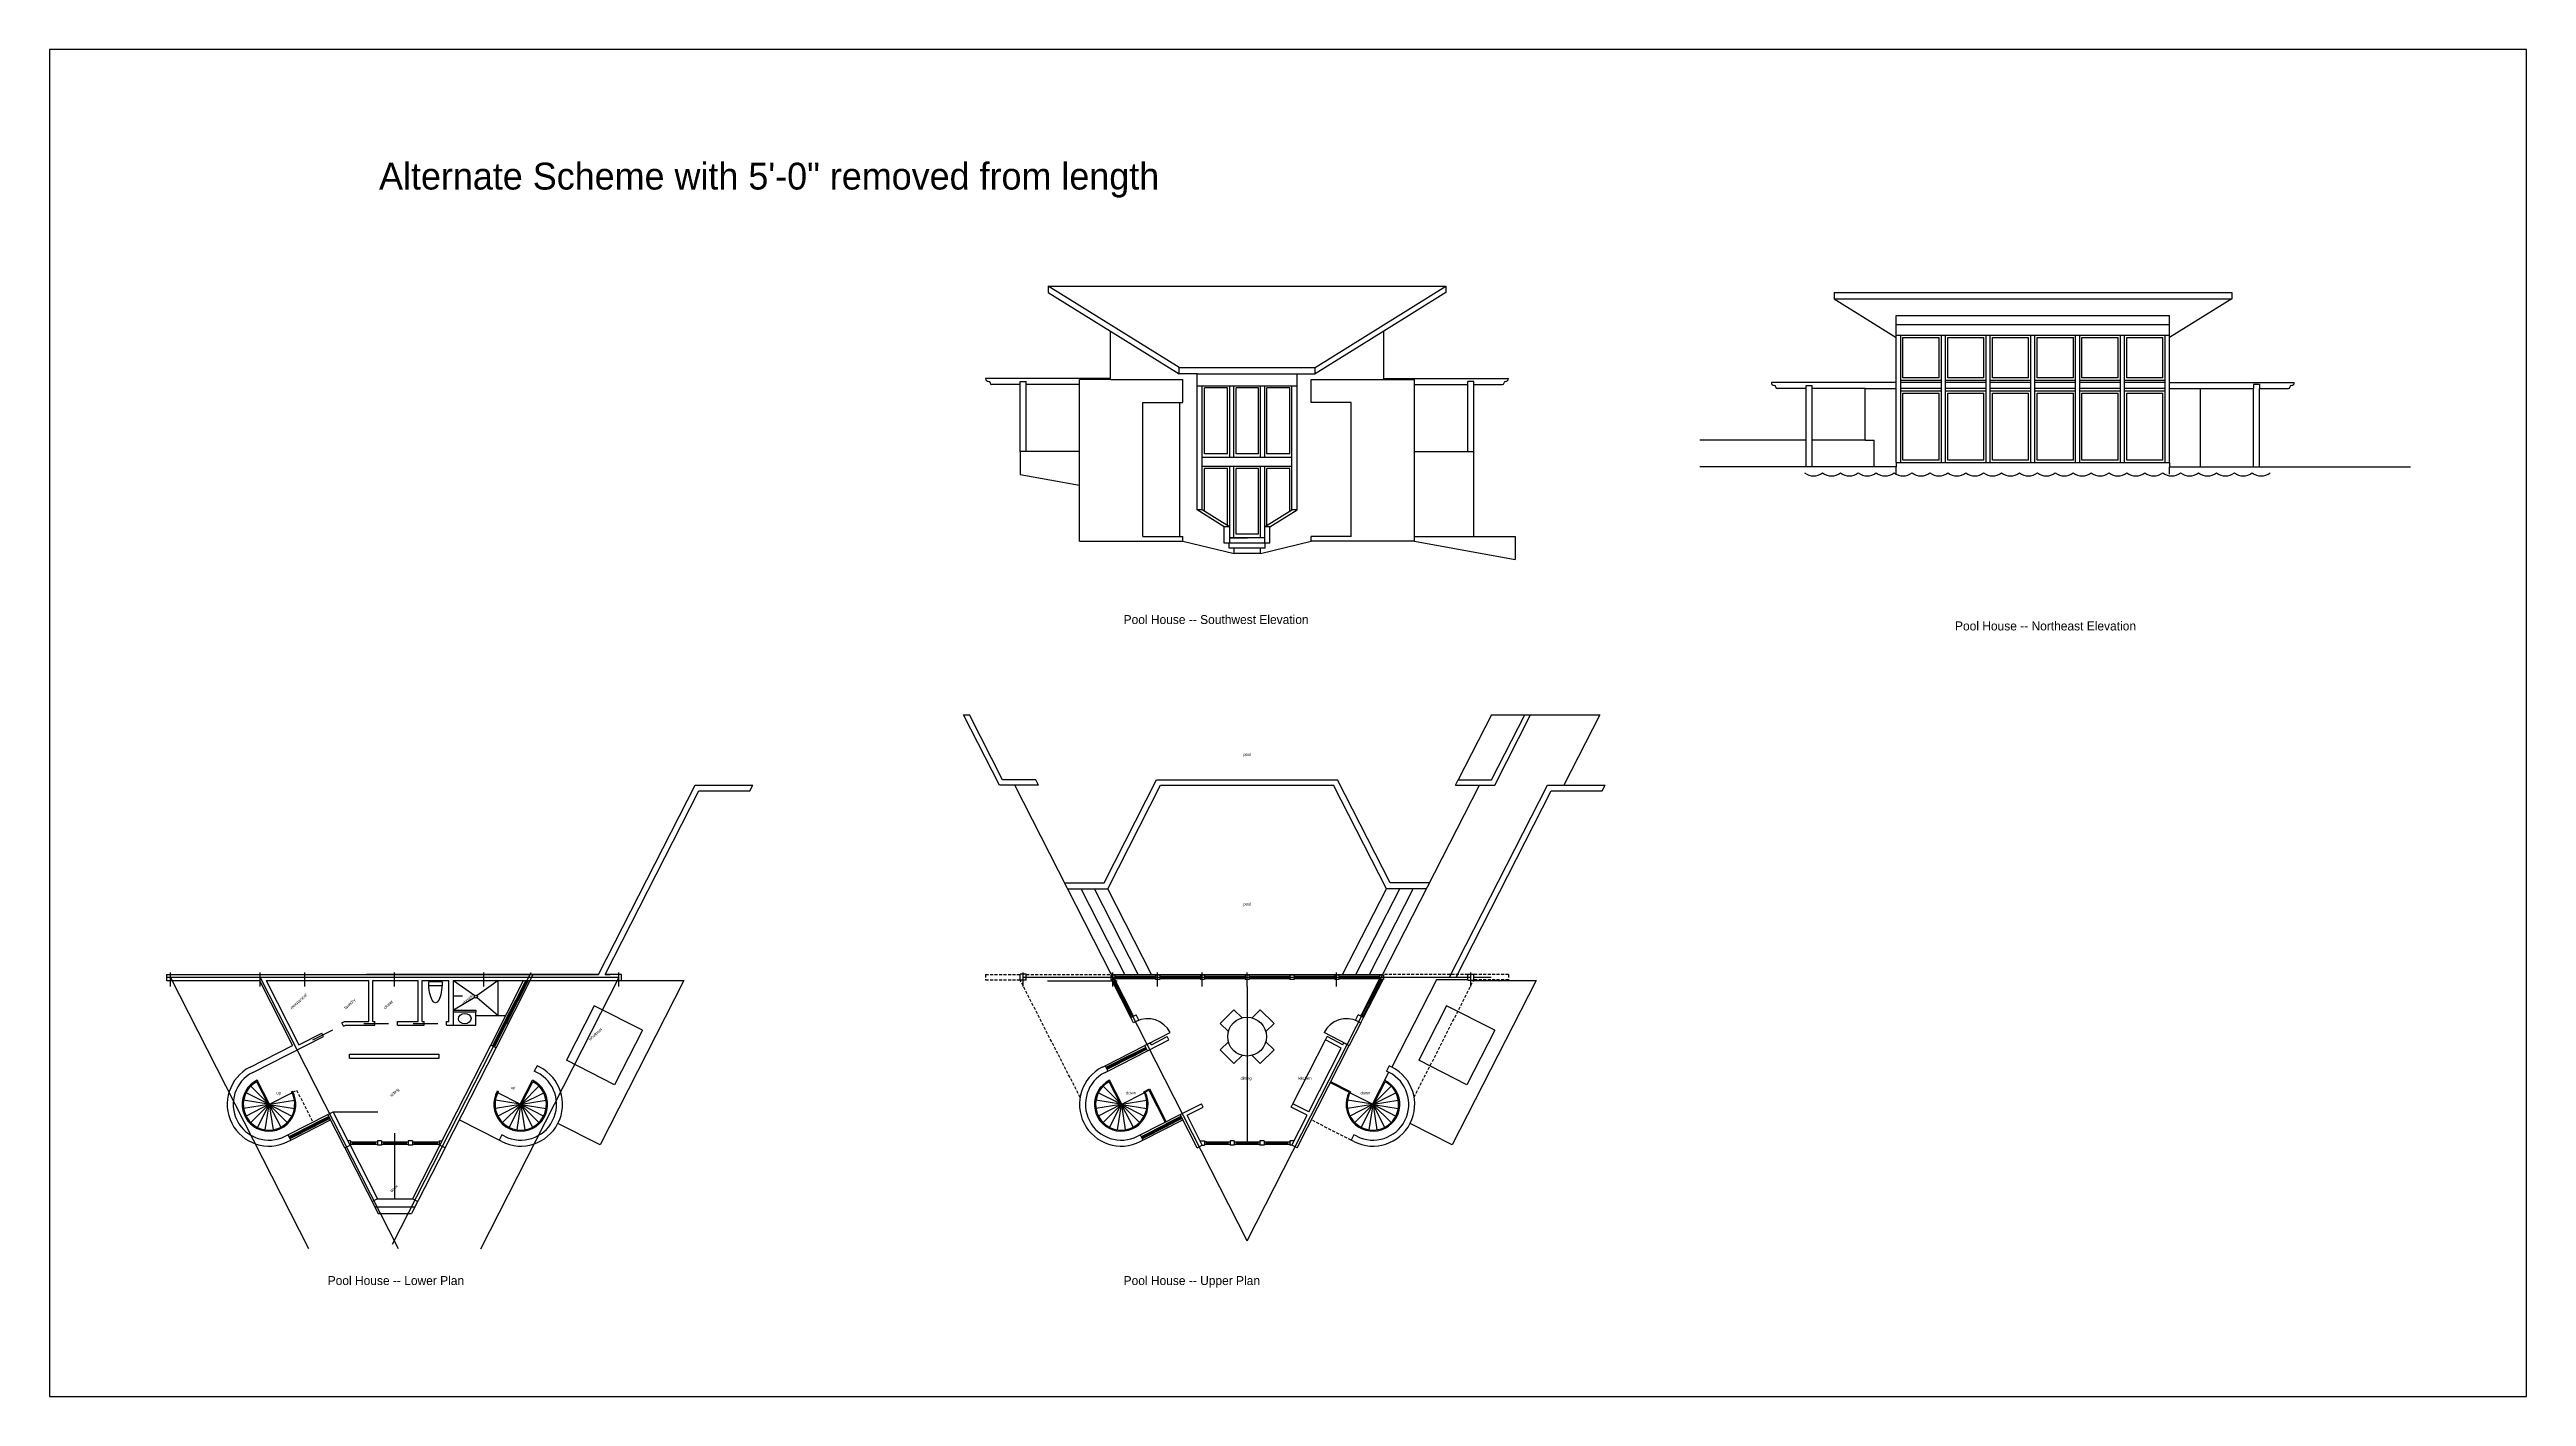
# Model space of a CAD drawing. Header units: inches. Extents: x 0 to 5835, y -2804 to 1896.
# Drawn here: x 327 to 3647, y -1907 to -101 of the extents above; entities that cross this region are included whole.
import ezdxf

# ---------------------------------------------------------------- set-up
doc = ezdxf.new("R2010")
doc.units = ezdxf.units.IN
doc.header["$LTSCALE"] = 8
doc.header["$MEASUREMENT"] = 0
doc.linetypes.add('DASHED', pattern=[0.75, 0.5, -0.25])
for name, color, linetype in [('A-Elev', 7, 'CONTINUOUS'), ('A-Elev-South', 7, 'CONTINUOUS'), ('A-fixtures', 140, 'CONTINUOUS'), ('A-millwork', 252, 'CONTINUOUS'), ('A-walls', 7, 'CONTINUOUS'), ('construction', 160, 'CONTINUOUS')]:
    doc.layers.add(name, color=color, linetype=linetype)
doc.styles.get("Standard").update_dxf_attribs({"font": 'txt', "height": 0.2})

msp = doc.modelspace()

# ---------------------------------------------------------------- linework, layer by layer
at = {"layer": 'A-Elev'}
for p, q in [((1665.7, -418.1, 37260.9), (1665.7, -426.7, 54490.5)), ((1665.7, -418.1, 27954.2), (2198.7, -418.1, 27954.2)), ((2198.7, -418.1, 37260.9), (2198.7, -426.7, 54490.5)), ((2718.9, -426.7, 123846), (2718.9, -435.2, 141075.6)), ((2718.9, -426.7, 114539.3), (3252, -426.7, 114539.3)), ((3252, -426.7, 123846), (3252, -435.2, 141075.6)), ((1787.1, -1402.5, 8376), (1779.8, -1406.2, 8376)), ((2077.4, -1402.5, 8376), (2084.6, -1406.2, 8376)), ((1802.5, -1432.8, 8376), (1795.2, -1436.5, 8376)), ((2061.9, -1432.8, 8376), (2069.2, -1436.5, 8376))]:
    msp.add_line(p, q, dxfattribs=at)
at = {"layer": 'A-Elev', "color": 254}
for p, q in [((1749.1, -478.5, 30119.7), (1841.1, -535.6, 24591.7)), ((2115.3, -478.5, 30119.7), (2023.3, -535.6, 24591.7)), ((1841.1, -527.1, 40250), (2023.3, -527.1, 40250)), ((1749.1, -543.6, 46414.9), (1846.1, -543.6, 24591.7)), ((1865.1, -535.6, 55908.3), (1841.1, -535.6, 24591.7)), ((1999.3, -535.6, 55908.3), (2023.3, -535.6, 24591.7)), ((2018.3, -543.6, 24591.7), (2115.3, -543.6, 35281.7))]:
    msp.add_line(p, q, dxfattribs=at)
at = {"layer": 'A-Elev', "color": 253}
for p, q in [((2808.3, -654.7, 126835.1), (2808.3, -484, 126835.1)), ((2811.3, -487, 86547.4), (2859.8, -487, 78171.4)), ((2862.8, -555.5, 130171.1), (2862.8, -484, 130171.1)), ((2868.3, -555.5, 130171.1), (2868.3, -484, 130171.1)), ((2871.3, -487, 86547.4), (2919.8, -487, 78171.4)), ((2922.8, -558.7, 130171.1), (2922.8, -484, 130171.1)), ((2928.3, -558.7, 130171.1), (2928.3, -484, 130171.1)), ((2931.3, -487, 86547.4), (2979.8, -487, 78171.4)), ((2982.8, -558.7, 130171.1), (2982.8, -484, 130171.1)), ((2988.3, -558.7, 130171.1), (2988.3, -484, 130171.1)), ((2991.3, -487, 86547.4), (3039.8, -487, 78171.4)), ((3042.8, -558.7, 130171.1), (3042.8, -484, 130171.1)), ((3048.3, -558.7, 130171.1), (3048.3, -484, 130171.1)), ((3051.3, -487, 86547.4), (3099.8, -487, 78171.5)), ((3102.8, -558.7, 130171.1), (3102.8, -484, 130171.1)), ((3108.3, -558.7, 130171.2), (3108.3, -484, 130171.2)), ((3111.3, -487, 86547.5), (3159.8, -487, 78171.5)), ((3162.8, -654.6, 126835.1), (3162.8, -484, 126835.1)), ((1841.1, -535.6, 24591.7), (1841.1, -527.1, 24591.7)), ((2023.3, -535.6, 24591.7), (2023.3, -527.1, 24591.7)), ((1865.1, -535.6, 55908.3), (1999.3, -535.6, 55908.3)), ((1865.1, -551.7, 55908.3), (1999.3, -551.7, 55908.3)), ((1905.9, -643, 1962), (1905.9, -554.7, 17620.3)), ((1908.9, -647.7, 1962), (1908.9, -551.7, 17620.3)), ((1914.4, -647.7, 1962), (1914.4, -551.7, 17620.3)), ((1947.3, -643, -1087.8), (1947.3, -554.7, 14570.5)), ((1950.3, -647.7, -1087.8), (1950.3, -551.7, 14570.5)), ((1955.8, -647.7, -1087.8), (1955.8, -551.7, 14570.5)), ((2760.8, -555.5, 191015.6), (2802.4, -555.5, 183835.8)), ((2802.4, -654.7, 156227.4), (2802.4, -547.5, 236066.2)), ((2808.3, -544.2, 130171.1), (2862.8, -544.2, 130171.1)), ((2808.3, -558.8, 126835.1), (2862.8, -558.8, 126835.1)), ((2859.8, -541.2, 130171.1), (2811.3, -541.2, 138547.1)), ((2811.3, -561.7, 135211.1), (2859.8, -561.7, 126835.1)), ((2862.8, -558.8, 130171.1), (2862.8, -555.5, 130171.1)), ((2862.8, -654.7, 126835.1), (2862.8, -558.7, 126835.1)), ((2868.3, -544.2, 130171.1), (2922.8, -544.1, 130171.1)), ((2868.3, -558.8, 130171.1), (2868.3, -555.5, 130171.1)), ((2868.3, -654.7, 126835.1), (2868.3, -558.7, 126835.1)), ((2868.3, -558.8, 126835.1), (2922.8, -558.7, 126835.1)), ((2919.8, -541.2, 130171.1), (2871.3, -541.2, 138547.1)), ((2871.3, -561.7, 159239.6), (2919.8, -561.7, 126835.1)), ((2919.8, -651.7, 126835.1), (2919.8, -561.7, 126835.1)), ((2922.8, -654.7, 126835.1), (2922.8, -558.7, 126835.1)), ((2928.3, -544.1, 130171.1), (2982.8, -544.1, 130171.1)), ((2928.3, -654.7, 126835.1), (2928.3, -558.7, 126835.1)), ((2928.3, -558.7, 126835.1), (2982.8, -558.7, 126835.1)), ((2979.8, -541.2, 130171.1), (2931.3, -541.2, 138547.1)), ((2931.3, -561.7, 135211.1), (2979.8, -561.7, 126835.1)), ((2979.8, -651.7, 126835.1), (2979.8, -561.7, 126835.1)), ((2982.8, -654.7, 126835.1), (2982.8, -558.7, 126835.1)), ((2988.3, -544.1, 130171.1), (3042.8, -544.1, 130171.1)), ((2988.3, -558.7, 126835.1), (3042.8, -558.7, 126835.1)), ((2988.3, -654.6, 126835.1), (2988.3, -558.7, 126835.1)), ((3039.8, -541.2, 130171.1), (2991.3, -541.2, 138547.1)), ((2991.3, -561.6, 135211.1), (3039.8, -561.6, 126600.1)), ((3042.8, -654.6, 126835.1), (3042.8, -558.7, 126835.1)), ((3048.3, -544.1, 130171.1), (3102.8, -544.1, 130171.1)), ((3048.3, -654.6, 126835.1), (3048.3, -558.7, 126835.1)), ((3048.3, -558.7, 126835.1), (3102.8, -558.7, 126835.1)), ((3099.8, -541.2, 130171.1), (3051.3, -541.2, 138547.1)), ((3051.3, -561.6, 135211.1), (3099.8, -561.6, 126600.1)), ((3102.8, -654.6, 126835.1), (3102.8, -558.7, 126835.1)), ((3108.3, -544.1, 130171.1), (3162.8, -544.1, 130171.1)), ((3108.3, -558.7, 126835.1), (3162.8, -558.7, 126835.1)), ((3108.3, -654.6, 126835.1), (3108.3, -558.7, 126835.1)), ((3108.3, -654.6, 126835.1), (3108.3, -558.7, 126835.1)), ((3159.8, -541.2, 130171.2), (3111.3, -541.2, 138547.1)), ((3111.3, -561.6, 135211.1), (3159.8, -561.6, 126600.1)), ((3168.5, -654.7, 121229.5), (3168.5, -547.5, 121229.5)), ((3168.5, -555.5, 222229.8), (3210.1, -555.5, 215050)), ((2760.8, -624.7, 131698.6), (2772.8, -624.7, 129626.2)), ((1872.2, -647.7, 40250), (1992.2, -647.7, 40250)), ((1905.9, -739, -13696.4), (1905.9, -662.7, -13696.4)), ((1908.9, -762.7, -13696.4), (1908.9, -659.7, -13696.4)), ((1914.4, -755.7, -13696.4), (1914.4, -659.7, -13696.4)), ((1947.3, -751, -16746.1), (1947.3, -662.7, -16746.1)), ((1950.3, -755.7, -16746.1), (1950.3, -659.7, -16746.1)), ((1955.8, -762.7, -16746.1), (1955.8, -659.7, -16746.1)), ((2859.8, -651.7, 126835.1), (2811.3, -651.7, 135211.1)), ((2919.8, -651.7, 126835.1), (2871.3, -651.7, 159239.6)), ((2979.8, -651.7, 126835.1), (2931.3, -651.7, 135211.1)), ((3039.8, -651.6, 126600.1), (2991.3, -651.6, 135211.1)), ((3099.8, -651.6, 126600.1), (3051.3, -651.6, 135211.1)), ((3159.8, -651.6, 126600.1), (3111.3, -651.6, 135211.1)), ((1962.8, -762.7, -85072.8), (1901.6, -762.7, 6918.7)), ((1955.8, -755.7, -74579.8), (1908.9, -755.7, -3993.1)), ((1908.9, -755.7, 4248.7), (1932.8, -755.7, 40250)), ((1956.4, -769.7, -75534.2), (1908.3, -769.7, -3038.7)), ((1950, -776.7, -56127.8), (1914.7, -776.7, -3038.7))]:
    msp.add_line(p, q, dxfattribs=at)
at = {"layer": 'A-Elev', "color": 252}
for p, q in [((2811.3, -541.2, 138547.1), (2811.3, -487, 86547.4)), ((2859.8, -541.2, 130171.1), (2859.8, -487, 78171.4)), ((2871.3, -541.2, 138547.1), (2871.3, -487, 86547.4)), ((2919.8, -541.2, 130171.1), (2919.8, -487, 78171.4)), ((2931.3, -541.2, 138547.1), (2931.3, -487, 86547.4)), ((2979.8, -541.2, 130171.1), (2979.8, -487, 78171.4)), ((2991.3, -541.2, 138547.1), (2991.3, -487, 86547.4)), ((3039.8, -541.2, 130171.1), (3039.8, -487, 78171.4)), ((3051.3, -541.2, 138547.1), (3051.3, -487, 86547.4)), ((3099.8, -541.2, 130171.1), (3099.8, -487, 78171.5)), ((3111.3, -541.2, 138547.1), (3111.3, -487, 86547.5)), ((3159.8, -541.2, 130171.2), (3159.8, -487, 78171.5)), ((1872.2, -718.1, 27478.1), (1872.2, -551.7, 40250)), ((1875, -643, 16221.5), (1875, -554.7, 31879.9)), ((1905.9, -554.7, 77450.2), (1875, -554.7, 77450.2)), ((1917.4, -643, 10338), (1917.4, -554.7, 25996.3)), ((1947.3, -554.7, 31879.9), (1917.4, -554.7, 31879.9)), ((1958.8, -643, 7288.2), (1958.8, -554.7, 22946.5)), ((1989.4, -554.7, 31879.9), (1958.8, -554.7, 31879.9)), ((1989.4, -643, 16221.5), (1989.4, -554.7, 31879.9)), ((1992.2, -718, 27486.2), (1992.2, -551.7, 40250)), ((2811.3, -651.7, 135211.1), (2811.3, -561.7, 135211.1)), ((2859.8, -651.7, 126835.1), (2859.8, -561.7, 126835.1)), ((2871.3, -651.7, 135211.1), (2871.3, -561.7, 135211.1)), ((2931.3, -651.7, 135211.1), (2931.3, -561.7, 135211.1)), ((2991.3, -651.6, 135211.1), (2991.3, -561.6, 135211.1)), ((3039.8, -651.6, 126835.1), (3039.8, -561.6, 126835.1)), ((3051.3, -651.6, 135211.1), (3051.3, -561.6, 135211.1)), ((3099.8, -651.6, 126835.1), (3099.8, -561.6, 126835.1)), ((3111.3, -651.6, 135211.1), (3111.3, -561.6, 135211.1)), ((3159.8, -651.6, 126835.1), (3159.8, -561.6, 126835.1)), ((1872.2, -659.7, -5320.4), (1992.2, -659.7, -5320.4)), ((1905.9, -643, 55908.3), (1875, -643, 55908.3)), ((1875, -719.9, 16221.5), (1875, -662.7, 16221.5)), ((1905.9, -662.7, 40250), (1875, -662.7, 40250)), ((1947.3, -643, 10338), (1917.4, -643, 10338)), ((1917.4, -751, -5320.4), (1917.4, -662.7, -5320.4)), ((1925.2, -662.7, 40250), (1917.4, -662.7, 40250)), ((1947.3, -662.7, -5320.4), (1917.4, -662.7, -5320.4)), ((1989.4, -643, 10338), (1958.8, -643, 10338)), ((1989.4, -662.7, -5320.4), (1958.8, -662.7, -5320.4)), ((1958.8, -738.7, -8370.1), (1958.8, -662.7, -8370.1)), ((1989.4, -719.8, 16221.5), (1989.4, -662.7, 16221.5)), ((1872.2, -718.1, 42268.5), (1865.1, -718.1, 42268.5)), ((1999.4, -718.1, 103283.5), (1992.2, -718.1, 103283.5)), ((1908.9, -740.8, 33281.3), (1901.6, -740.8, 33281.3)), ((1925.2, -751, 40250), (1917.4, -751, 40250)), ((1947.3, -751, -5320.4), (1917.4, -751, -5320.4)), ((1962.9, -740.8, 94296.3), (1955.7, -740.8, 94296.3)), ((868.5, -1349.3, -17682.7), (896.9, -1369.6, -17682.7)), ((928.5, -1349.3, -17682.7), (900, -1369.6, -17682.7)), ((928.5, -1396.4, -17682.7), (928.5, -1349.3, -17682.7)), ((896.9, -1372.1, -17682.7), (868.5, -1389.3, -17682.7)), ((898.5, -1409.3, -17682.7), (898.5, -1391.3, -17682.7)), ((900, -1372.1, -17682.7), (928.5, -1396.4, -17682.7)), ((2084.6, -1406.2, 8376), (2069.2, -1436.5, 8376))]:
    msp.add_line(p, q, dxfattribs=at)
at = {"layer": 'A-Elev', "color": 3}
for p, q in [((1914.5, -1388.6), (1896.2, -1407)), ((1914.5, -1388.6), (1925.5, -1399.5)), ((1949.9, -1388.6), (1938.9, -1399.5)), ((1949.9, -1388.6), (1968.3, -1407)), ((1896.2, -1407), (1907.1, -1417.9)), ((1968.3, -1407), (1957.3, -1417.9)), ((1896.2, -1442.3), (1907.1, -1431.4)), ((1914.5, -1460.7), (1896.2, -1442.3)), ((1914.5, -1460.7), (1925.5, -1449.7)), ((1949.9, -1460.7), (1938.9, -1449.7)), ((1949.9, -1460.7), (1968.3, -1442.3)), ((1968.3, -1442.3), (1957.3, -1431.4))]:
    msp.add_line(p, q, dxfattribs=at)
at = {"layer": 'A-Elev', "color": 252}
msp.add_circle((898.5, -1370.9, -17682.7), 2, dxfattribs=at)
at = {"layer": 'A-Elev', "color": 5}
for centre in [(2691.5, -652.7, 150857.7), (2715.5, -652.7, 150857.7), (2739.5, -652.7, 150857.7), (2763.5, -652.7, 150857.7), (2787.5, -652.7, 150857.7), (2811.5, -652.7, 150857.7), (2835.5, -652.7, 150857.7), (2859.5, -652.7, 150857.7), (2883.5, -652.7, 150857.7), (2907.5, -652.7, 150857.7), (2931.5, -652.7, 150857.7), (2955.5, -652.7, 150857.7), (2979.5, -652.7, 150857.7), (3003.5, -652.7, 150857.7), (3027.5, -652.7, 150857.7), (3051.5, -652.7, 150857.7), (3075.5, -652.7, 150857.7), (3099.5, -652.7, 150857.7), (3123.5, -652.7, 150857.7), (3147.5, -652.7, 150857.7), (3171.5, -652.7, 150857.7), (3195.5, -652.7, 150857.7), (3219.5, -652.7, 150857.7), (3243.5, -652.7, 150857.7), (3267.5, -652.7, 150857.7), (3291.5, -652.7, 150857.7)]:
    msp.add_arc(centre, 20, 233.1301, 306.8699, dxfattribs=at)
at = {"layer": 'A-Elev', "color": 253}
for centre, start, end in [((1798.9, -1434.6, 8376), 27, 117), ((2065.6, -1434.6, 8376), 63, 153)]:
    msp.add_arc(centre, 34, start, end, dxfattribs=at)
at = {"layer": 'A-Elev-South', "color": 253}
for p, q in [((2259.6, -992.9, 8376), (2215.3, -1080.1, 8376)), ((2404.8, -992.9), (2356.9, -1087.2))]:
    msp.add_line(p, q, dxfattribs=at)
at = {"layer": 'A-fixtures'}
for p, q in [((853.3, -1351.3, -17682.7), (835.3, -1351.3, -17682.7)), ((853.1, -1356.3, -17682.7), (835.4, -1356.3, -17682.7))]:
    msp.add_line(p, q, dxfattribs=at)
at = {"layer": 'A-fixtures', "extrusion": (0, 0, -1)}
msp.add_ellipse((844.3, -1351.3, -17682.7), major_axis=(0, -28), ratio=0.321429, start_param=4.712389, end_param=7.853982, dxfattribs=at)
at = {"layer": 'A-millwork'}
msp.add_line((1993.5, -1514.6), (2037.1, -1429.1), dxfattribs=at)
at = {"layer": 'A-walls', "color": 254}
for p, q in [((1841.1, -527.1, 24591.7), (1665.7, -418.1, 37260.9)), ((2023.3, -527.1, 24591.7), (2198.7, -418.1, 37260.9)), ((1865.1, -718.1, 24591.7), (1865.1, -535.6, 24591.7)), ((1999.3, -718.1, 24591.7), (1999.3, -535.6, 24591.7)), ((1901.6, -762.7, 79505.9), (1901.6, -740.8, 79505.9)), ((1908.3, -769.7, 47318.6), (1908.3, -762.7, 47318.6)), ((1956.4, -769.7, 47318.6), (1956.4, -762.7, 47318.6)), ((1962.8, -762.7, 79505.9), (1962.8, -740.8, 79505.9)), ((1914.7, -776.7, -3038.7), (1914.7, -769.7, -3038.7)), ((1950, -776.7, -3038.7), (1950, -769.7, -3038.7))]:
    msp.add_line(p, q, dxfattribs=at)
at = {"layer": 'A-walls'}
for p, q in [((1665.7, -426.7, 123846), (1749.1, -478.5, 76633.4)), ((2198.7, -426.7, 123846), (2115.3, -478.5, 76633.4)), ((2718.9, -435.2, 210431.2), (2802.4, -487, 163218.5)), ((3252, -435.2, 210431.2), (3168.5, -487, 163218.5)), ((1749.1, -543.6, 45471.9), (1749.1, -478.5, 30119.7)), ((2115.3, -543.6, 34819.8), (2115.3, -478.5, 27300.6)), ((2802.4, -547.5, 211537.7), (2802.4, -487, 116704.9)), ((3168.5, -547.5, 120861.3), (3168.5, -487.1, 113885.8)), ((1841.1, -535.6, 24591.7), (1841.1, -527.1, 24591.7)), ((1707.6, -760.1, 24591.7), (1707.6, -543.6, 24591.7)), ((1749.1, -543.6, 55908.3), (1707.6, -543.6, 55908.3)), ((2115.3, -543.6, 55908.3), (2156.8, -543.6, 55908.3)), ((2156.8, -760.1, 24591.7), (2156.8, -543.6, 24591.7)), ((2802.4, -654.7, 156227.4), (2802.4, -660.7, 156227.4)), ((2802.4, -654.7, 156227.4), (3168.5, -654.7, 133244.4)), ((3168.5, -654.7, 121229.5), (3168.5, -660.7, 121229.5)), ((3210.1, -660.7, 156227.4), (3281.4, -660.7, 97845.5)), ((3289.4, -660.7, 121649.7), (3491.7, -660.7, 156227.4)), ((1707.6, -760.1, 40250), (1846.1, -760.1, 40250)), ((1846.1, -760.1, 24591.7), (1914.7, -776.7, -3038.7)), ((1950, -776.7, -56127.8), (2018.3, -760.1, 24591.7)), ((2156.8, -760.1, 40250), (2018.3, -760.1, 40250)), ((1062.8, -1341.5, -9306.7), (1192.4, -1087.2, -9306.7)), ((1071.8, -1341.5, -9306.7), (1197.3, -1095.2, -9306.7)), ((1265.9, -1095.2, -9312.6), (1269.9, -1087.2, -936.6)), ((483.8, -1341.5, -17682.7), (1062.8, -1341.5, -17682.7)), ((483.8, -1341.5, -17682.7), (483.8, -1349.3, -17682.7)), ((483.8, -1349.3, -17682.7), (608.3, -1349.3, -17682.7)), ((608.3, -1349.3, -17682.7), (652.8, -1436.5, -17682.7)), ((617.3, -1349.3, -17682.7), (755.2, -1349.3, -17682.7)), ((617.3, -1349.3, -17682.7), (661.2, -1435.6, -17682.7)), ((1062.8, -1341.5, -17682.7), (752.1, -1341.5, -17682.7)), ((755.2, -1404.3, -17682.7), (755.2, -1349.3, -17682.7)), ((760.2, -1349.3, -17682.7), (821.3, -1349.3, -17682.7)), ((760.2, -1404.3, -17682.7), (760.2, -1349.3, -17682.7)), ((821.3, -1404.3, -17682.7), (821.3, -1349.3, -17682.7)), ((826.3, -1404.3, -17682.7), (826.3, -1349.3, -17682.7)), ((826.3, -1349.3, -17682.7), (862.3, -1349.3, -17682.7)), ((862.3, -1404.3, -17682.7), (862.3, -1349.3, -17682.7)), ((868.5, -1409.3, -17682.7), (868.5, -1349.3, -17682.7)), ((868.5, -1349.3, -17682.7), (1093.9, -1349.3, -17682.7)), ((965.3, -1349.3, -17682.7), (951.9, -1375.5, -17682.7)), ((968.7, -1349.3, -17682.7), (954.6, -1376.9, -17682.7)), ((954.6, -1373.5, -17682.7), (965.3, -1352.7, -17682.7)), ((1093.9, -1341.5, -17682.7), (1071.8, -1341.5, -17682.7)), ((1071.8, -1341.5, -17682.7), (1078.4, -1341.5, -17682.7)), ((1093.9, -1349.3, -936.6), (1093.9, -1341.5, -936.6)), ((1628.2, -1349, 8376), (1628.2, -1341, 8376)), ((1636.2, -1341, 8376), (1628.2, -1341, 8376)), ((1636.2, -1349, 8376), (1628.2, -1349, 8376)), ((1636.2, -1349, 8376), (1636.2, -1341, 8376)), ((1749.6, -1342.3, 8376), (1749.6, -1347.8, 8376)), ((1755.1, -1342.3, 8376), (1749.6, -1342.3, 8376)), ((1755.1, -1347.8, 8376), (1749.6, -1347.8, 8376)), ((1752.9, -1350.4), (1751.5, -1347.8)), ((1752.9, -1350.4), (1755.6, -1349.1)), ((1755.6, -1349.1), (1754.9, -1347.8)), ((1755.1, -1342.3, 8376), (1755.1, -1347.8, 8376)), ((1755.1, -1343.5, 8376), (1758.1, -1343.5, 8376)), ((1755.1, -1346.5, 8376), (1758.1, -1346.5, 8376)), ((1758.1, -1346.5, 8376), (1758.1, -1343.5, 8376)), ((1758.1, -1345, 8376), (1806.6, -1345, 8376)), ((1806.6, -1343.5, 8376), (1809.6, -1343.5, 8376)), ((1806.6, -1343.5, 8376), (1806.6, -1346.5, 8376)), ((1806.6, -1343.5, 8376), (1809.6, -1343.5, 8376)), ((1806.6, -1343.5, 8376), (1806.6, -1346.5, 8376)), ((1806.6, -1346.5, 8376), (1809.6, -1346.5, 8376)), ((1806.6, -1346.5, 8376), (1809.6, -1346.5, 8376)), ((1812.3, -1342.3, 8376), (1809.6, -1342.3, 8376)), ((1809.6, -1342.3, 8376), (1809.6, -1347.8, 8376)), ((1815.1, -1347.8, 8376), (1809.6, -1347.8, 8376)), ((1815.1, -1342.3, 8376), (1812.3, -1342.3, 8376)), ((1815.1, -1342.3, 8376), (1815.1, -1347.8, 8376)), ((1815.1, -1343.5, 8376), (1818.1, -1343.5, 8376)), ((1815.1, -1346.5, 8376), (1818.1, -1346.5, 8376)), ((1818.1, -1346.5, 8376), (1818.1, -1343.5, 8376)), ((1818.1, -1345, 8376), (1866.6, -1345, 8376)), ((1866.6, -1343.5, 8376), (1866.6, -1346.5, 8376)), ((1866.6, -1343.5, 8376), (1869.6, -1343.5, 8376)), ((1866.6, -1343.5, 8376), (1866.6, -1346.5, 8376)), ((1866.6, -1343.5, 8376), (1869.6, -1343.5, 8376)), ((1866.6, -1346.5, 8376), (1869.6, -1346.5, 8376)), ((1866.6, -1346.5, 8376), (1869.6, -1346.5, 8376)), ((1869.6, -1342.3, 8376), (1869.6, -1347.8, 8376)), ((1872.3, -1342.3, 8376), (1869.6, -1342.3, 8376)), ((1875.1, -1347.8, 8376), (1869.6, -1347.8, 8376)), ((1875.1, -1342.3, 8376), (1872.3, -1342.3, 8376)), ((1875.1, -1342.3, 8376), (1875.1, -1347.8, 8376)), ((1875.1, -1343.5, 8376), (1878.1, -1343.5, 8376)), ((1875.1, -1346.5, 8376), (1878.1, -1346.5, 8376)), ((1878.1, -1346.5, 8376), (1878.1, -1343.5, 8376)), ((1878.1, -1345, 8376), (1926.6, -1345, 8376)), ((1926.6, -1343.5, 8376), (1926.6, -1346.5, 8376)), ((1926.6, -1343.5, 8376), (1929.6, -1343.5, 8376)), ((1926.6, -1343.5, 8376), (1929.6, -1343.5, 8376)), ((1926.6, -1343.5, 8376), (1926.6, -1346.5, 8376)), ((1926.6, -1343.5, 8376), (1929.6, -1343.5, 8376)), ((1926.6, -1343.5, 8376), (1926.6, -1346.5, 8376)), ((1926.6, -1346.5, 8376), (1929.6, -1346.5, 8376)), ((1926.6, -1346.5, 8376), (1929.6, -1346.5, 8376)), ((1926.6, -1346.5, 8376), (1929.6, -1346.5, 8376)), ((1929.6, -1342.3, 8376), (1929.6, -1347.8, 8376)), ((1932.3, -1342.3, 8376), (1929.6, -1342.3, 8376)), ((1932.3, -1342.3, 8376), (1929.6, -1342.3, 8376)), ((1929.6, -1342.3, 8376), (1929.6, -1347.8, 8376)), ((1935.1, -1347.8, 8376), (1929.6, -1347.8, 8376)), ((1935.1, -1347.8, 8376), (1929.6, -1347.8, 8376)), ((1935.1, -1342.3, 8376), (1932.3, -1342.3, 8376)), ((1935.1, -1342.3, 8376), (1932.3, -1342.3, 8376)), ((1935.1, -1342.3, 8376), (1935.1, -1347.8, 8376)), ((1935.1, -1342.3, 8376), (1935.1, -1347.8, 8376)), ((1935.1, -1343.5, 8376), (1938.1, -1343.5, 8376)), ((1935.1, -1346.5, 8376), (1938.1, -1346.5, 8376)), ((1938.1, -1346.5, 8376), (1938.1, -1343.5, 8376)), ((1938.1, -1346.5, 8376), (1938.1, -1343.5, 8376)), ((1938.1, -1345, 8376), (1986.6, -1345, 8376)), ((1986.6, -1343.5, 8376), (1989.6, -1343.5, 8376)), ((1986.6, -1343.5, 8376), (1986.6, -1346.5, 8376)), ((1986.6, -1346.5, 8376), (1989.6, -1346.5, 8376)), ((1992.3, -1342.3, 8376), (1989.6, -1342.3, 8376)), ((1989.6, -1342.3, 8376), (1989.6, -1347.8, 8376)), ((1995.1, -1347.8, 8376), (1989.6, -1347.8, 8376)), ((1995.1, -1342.3, 8376), (1992.3, -1342.3, 8376)), ((1995.1, -1342.3, 8376), (1995.1, -1347.8, 8376)), ((1995.1, -1343.5, 8376), (1998.1, -1343.5, 8376)), ((1995.1, -1346.5, 8376), (1998.1, -1346.5, 8376)), ((1998.1, -1346.5, 8376), (1998.1, -1343.5, 8376)), ((1998.1, -1346.5, 8376), (1998.1, -1343.5, 8376)), ((1998.1, -1346.5, 8376), (1998.1, -1343.5, 8376)), ((1998.1, -1345, 8376), (2046.6, -1345, 8376)), ((2046.6, -1343.5, 8376), (2046.6, -1346.5, 8376)), ((2046.6, -1343.5, 8376), (2049.6, -1343.5, 8376)), ((2046.6, -1346.5, 8376), (2049.6, -1346.5, 8376)), ((2049.6, -1342.3, 8376), (2049.6, -1347.8, 8376)), ((2052.3, -1342.3, 8376), (2049.6, -1342.3, 8376)), ((2055.1, -1347.8, 8376), (2049.6, -1347.8, 8376)), ((2055.1, -1342.3, 8376), (2052.3, -1342.3, 8376)), ((2055.1, -1342.3, 8376), (2055.1, -1347.8, 8376)), ((2055.1, -1343.5, 8376), (2058.1, -1343.5, 8376)), ((2055.1, -1346.5, 8376), (2058.1, -1346.5, 8376)), ((2058.1, -1346.5, 8376), (2058.1, -1343.5, 8376)), ((2058.1, -1346.5, 0), (2058.1, -1343.5, 0)), ((2058.1, -1346.5, 0), (2058.1, -1343.5, 0)), ((2058.1, -1346.5, 0), (2058.1, -1343.5, 0)), ((2058.1, -1345, 0), (2106.6, -1345, 0)), ((2106.6, -1343.5), (2106.6, -1346.5)), ((2106.6, -1343.5, 0), (2109.6, -1343.5)), ((2106.6, -1346.5, 0), (2109.6, -1346.5, 0)), ((2108.9, -1349.1), (2109.6, -1347.8)), ((2111.6, -1350.4), (2108.9, -1349.1)), ((2112.3, -1342.3), (2109.6, -1342.3)), ((2109.6, -1342.3), (2109.6, -1347.8)), ((2115.1, -1347.8), (2109.6, -1347.8)), ((2111.6, -1350.4), (2112.9, -1347.8)), ((2115.1, -1342.3), (2112.3, -1342.3)), ((2115.1, -1342.3), (2115.1, -1347.8)), ((2203.4, -1345, 5.9), (2212.4, -1345, 5.9)), ((2228.2, -1341, 8376), (2236.2, -1341, 8376)), ((2228.2, -1349, 8376), (2228.2, -1341, 8376)), ((2228.2, -1349, 8376), (2236.2, -1349, 8376)), ((2236.2, -1349, 8376), (2236.2, -1341, 8376)), ((880.5, -1370.4, -17682.7), (868.5, -1370.4, -17682.7)), ((868.5, -1389.3, -17682.7), (898.5, -1389.3, -17682.7)), ((868.5, -1391.3, -17682.7), (898.5, -1391.3, -17682.7)), ((898.5, -1389.3, -17682.7), (898.5, -1391.3, -17682.7)), ((939, -1404.3, -17682.7), (953.3, -1376.2, -17682.7)), ((939.6, -1404.6, -17682.7), (953.9, -1376.5, -17682.7)), ((940.3, -1405, -17682.7), (954.6, -1376.9, -17682.7)), ((599.4, -1472.7, -936.6), (694.4, -1424.3, -936.6)), ((661.2, -1435.6, -936.6), (692.1, -1419.8, -936.6)), ((679.9, -1428.9, -936.6), (706.6, -1415.3, -936.6)), ((694.4, -1424.3, -936.6), (692.1, -1419.8, -936.6)), ((718.8, -1406.2, -936.6), (722.6, -1404.3, -936.6)), ((721.1, -1410.7, -936.6), (718.8, -1406.2, -936.6)), ((721.1, -1410.7, -936.6), (723.8, -1409.3, -936.6)), ((722.6, -1404.3, -17682.7), (755.2, -1404.3, -17682.7)), ((723.8, -1409.3, -17682.7), (763.2, -1409.3, -17682.7)), ((748.2, -1406.8, -17682.7), (781.2, -1406.8, -17682.7)), ((749.2, -1409.3, -17682.7), (759, -1409.3, -17682.7)), ((760.2, -1404.3, -17682.7), (763.2, -1404.3, -17682.7)), ((763.2, -1409.3, -17682.7), (763.2, -1404.3, -17682.7)), ((793.5, -1409.3, -17682.7), (793.5, -1404.3, -17682.7)), ((793.5, -1404.3, -17682.7), (821.3, -1404.3, -17682.7)), ((793.5, -1409.3, -17682.7), (829.3, -1409.3, -17682.7)), ((814.3, -1406.8, -17682.7), (847.3, -1406.8, -17682.7)), ((826.3, -1404.3, -17682.7), (829.3, -1404.3, -17682.7)), ((829.3, -1409.3, -17682.7), (829.3, -1404.3, -17682.7)), ((859.3, -1409.3, -17682.7), (859.3, -1404.3, -17682.7)), ((859.3, -1404.3, -17682.7), (862.3, -1404.3, -17682.7)), ((859.3, -1409.3, -17682.7), (868.5, -1409.3, -17682.7)), ((868.5, -1409.3, -17682.7), (868.5, -1408.4, -17682.7)), ((937.6, -1403.6, -17682.7), (922, -1434.3, -17682.7)), ((922.6, -1434.7, -17682.7), (936.9, -1406.6, -17682.7)), ((923.3, -1435, -17682.7), (937.6, -1406.9, -17682.7)), ((940.3, -1405, -17682.7), (939, -1407.6, -17682.7)), ((1776, -1395.8, 8376), (1778.7, -1394.4, 8376)), ((1777.3, -1398.5), (1776, -1395.8)), ((1776.2, -1399.1, 8376), (1783.4, -1395.4, 8376)), ((1779.8, -1406.2, 8376), (1776.2, -1399.1, 8376)), ((1780, -1397.1), (1778.7, -1394.4)), ((1787.1, -1402.5, 8376), (1783.4, -1395.4, 8376)), ((1798.9, -1434.6, 8376), (1829.2, -1419.2, 8376)), ((1803.9, -1435.4, 8376), (1825.1, -1424.6, 8376)), ((1827.3, -1429.1, 8376), (1825.1, -1424.6, 8376)), ((2065.6, -1434.6, 8376), (2035.3, -1419.2, 8376)), ((2037.1, -1429.1, 8376), (2039.4, -1424.6, 8376)), ((2037.1, -1429.1, 8376), (2039.4, -1424.6, 8376)), ((2037.1, -1429.1, 8376), (2039.4, -1424.6, 8376)), ((2060.6, -1435.4, 8376), (2039.4, -1424.6, 8376)), ((2077.4, -1402.5, 8376), (2081, -1395.4, 8376)), ((2088.3, -1399.1, 8376), (2081, -1395.4, 8376)), ((2084.4, -1397.1), (2085.8, -1394.4)), ((2084.6, -1406.2, 8376), (2088.3, -1399.1, 8376)), ((2088.5, -1395.8, 8376), (2085.8, -1394.4, 8376)), ((2087.1, -1398.5), (2088.5, -1395.8)), ((595.8, -1465.5, -936.6), (652.8, -1436.5, -936.6)), ((729.2, -1453.3, -17682.7), (729.2, -1448.3, -17682.7)), ((849.2, -1453.3, -17682.7), (849.2, -1448.3, -17682.7)), ((850, -1570.1, -17682.7), (918.4, -1435.9, -17682.7)), ((857.2, -1573.7, -17682.7), (925.5, -1439.5, -17682.7)), ((922, -1434.3, -17682.7), (920.6, -1437, -17682.7)), ((924.7, -1435.7, -17682.7), (923.3, -1438.4, -17682.7)), ((1744.9, -1466.6, 8376), (1776.6, -1450.5, 8376)), ((1775.9, -1449.1, 8376), (1777.2, -1448.4, 8376)), ((1777.2, -1451.8, 8376), (1775.9, -1449.1, 8376)), ((1778.6, -1451.1, 8376), (1777.2, -1448.4, 8376)), ((1777.2, -1451.8, 8376), (1778.6, -1451.1, 8376)), ((1778.2, -1448.8, 8376), (1777.6, -1449.1, 8376)), ((1778.2, -1448.8, 8376), (1778.9, -1450.1, 8376)), ((1778.2, -1450.5, 8376), (1778.9, -1450.1, 8376)), ((1778.6, -1449.4, 8376), (1795, -1441, 8376)), ((1795.4, -1440, 8376), (1794.7, -1440.4, 8376)), ((1794.7, -1440.4, 8376), (1795.4, -1441.7, 8376)), ((1795, -1439.4, 8376), (1796.4, -1438.7, 8376)), ((1796.4, -1442, 8376), (1795, -1439.4, 8376)), ((1798.9, -1443.6, 8376), (1795.2, -1436.5, 8376)), ((1795.4, -1441.7, 8376), (1796.1, -1441.4, 8376)), ((1796.4, -1442, 8376), (1797.7, -1441.4, 8376)), ((1798.9, -1443.6, 8376), (1827.3, -1429.1, 8376)), ((1803.9, -1435.4, 8376), (1802.5, -1432.8, 8376)), ((1999.3, -1573.6, 8376), (2069.2, -1436.5, 8376)), ((2014.9, -1525.5), (2058.5, -1440)), ((2060.6, -1435.4, 8376), (2061.9, -1432.8, 8376)), ((980.5, -1463.7, -936.6), (976.8, -1470.8, -936.6)), ((980.4, -1472.7, -936.6), (976.8, -1470.8, -936.6)), ((984.1, -1465.5, -936.6), (980.5, -1463.7, -936.6)), ((1738.2, -1465.5, 8376), (1741.8, -1463.7, 8376)), ((1741.8, -1463.7, 8376), (1745.4, -1470.8, 8376)), ((1741.8, -1472.7, 8376), (1745.4, -1470.8, 8376)), ((1742.9, -1465.9, 8376), (1744.2, -1465.2, 8376)), ((1744.2, -1465.2, 8376), (1745.6, -1467.9, 8376)), ((1744.3, -1468.6, 8376), (1745.6, -1467.9, 8376)), ((2122.7, -1463.7, 8376), (2119, -1470.8, 8376)), ((2122.6, -1472.7, 8376), (2119, -1470.8, 8376)), ((2126.3, -1465.5, 8376), (2122.7, -1463.7, 8376)), ((700.1, -1529.1, -936.6), (707.2, -1525.5, -936.6)), ((729.9, -1570.1, -936.6), (707.2, -1525.5, -936.6)), ((1842.4, -1529.1, 8376), (1870.9, -1514.6, 8376)), ((1851.8, -1530, 8376), (1873.2, -1519.1, 8376)), ((1873.2, -1519.1, 8376), (1870.9, -1514.6, 8376)), ((1991.3, -1519.1, 8376), (1993.5, -1514.6, 8376)), ((1991.3, -1519.1, 8376), (1993.5, -1514.6, 8376)), ((2012.6, -1530, 8376), (1991.3, -1519.1, 8376)), ((2014.9, -1525.5, 8376), (1993.5, -1514.6, 8376)), ((643, -1558.2, -936.6), (646.6, -1556.4, -936.6)), ((646.6, -1556.4, -936.6), (650.3, -1563.5, -936.6)), ((647.8, -1558.6, -936.6), (649.1, -1557.9, -936.6)), ((649.1, -1557.9, -936.6), (650.5, -1560.6, -936.6)), ((649.8, -1559.2, -936.6), (681.4, -1543.1, -936.6)), ((680.7, -1541.8, -936.6), (682.1, -1541.1, -936.6)), ((680.7, -1541.8, -936.6), (682.1, -1544.5, -936.6)), ((682.1, -1541.1, -936.6), (683.4, -1543.8, -936.6)), ((682.1, -1544.5, -936.6), (683.4, -1543.8, -936.6)), ((682.4, -1541.8, -936.6), (683.1, -1541.4, -936.6)), ((683.7, -1542.8, -936.6), (683.1, -1541.4, -936.6)), ((683.7, -1542.8, -936.6), (683.1, -1543.1, -936.6)), ((683.4, -1542.1, -936.6), (699.9, -1533.7, -936.6)), ((699.6, -1533, -936.6), (700.2, -1532.7, -936.6)), ((700.2, -1534.4, -936.6), (699.6, -1533, -936.6)), ((699.9, -1532, -936.6), (701.2, -1531.4, -936.6)), ((699.9, -1532, -936.6), (701.2, -1534.7, -936.6)), ((722.8, -1573.7, -936.6), (700.1, -1529.1, -936.6)), ((700.9, -1534, -936.6), (700.2, -1534.4, -936.6)), ((701.2, -1534.7, -936.6), (702.6, -1534, -936.6)), ((933.2, -1556.4, -936.6), (929.6, -1563.5, -936.6)), ((936.9, -1558.2, -936.6), (933.2, -1556.4, -936.6)), ((1785.4, -1558.2, 8376), (1789, -1556.4, 8376)), ((1789, -1556.4, 8376), (1792.6, -1563.5, 8376)), ((1790.1, -1558.6, 8376), (1791.5, -1557.9, 8376)), ((1791.5, -1557.9, 8376), (1792.8, -1560.6, 8376)), ((1792.1, -1559.2, 8376), (1823.8, -1543.1, 8376)), ((1823.1, -1541.8, 8376), (1824.4, -1541.1, 8376)), ((1823.1, -1541.8, 8376), (1824.5, -1544.5, 8376)), ((1824.4, -1541.1, 8376), (1825.8, -1543.8, 8376)), ((1824.5, -1544.5, 8376), (1825.8, -1543.8, 8376)), ((1824.8, -1541.8, 8376), (1825.4, -1541.4, 8376)), ((1826.1, -1542.8, 8376), (1825.4, -1541.4, 8376)), ((1826.1, -1542.8, 8376), (1825.4, -1543.1, 8376)), ((1825.8, -1542.1, 8376), (1842.3, -1533.7, 8376)), ((1841.9, -1533, 8376), (1842.6, -1532.7, 8376)), ((1842.6, -1534.4, 8376), (1841.9, -1533, 8376)), ((1842.2, -1532, 8376), (1843.6, -1531.4, 8376)), ((1842.2, -1532, 8376), (1843.6, -1534.7, 8376)), ((1865.1, -1573.7, 8376), (1842.4, -1529.1, 8376)), ((1843.3, -1534, 8376), (1842.6, -1534.4, 8376)), ((1843.6, -1534.7, 8376), (1844.9, -1534, 8376)), ((1872.2, -1570.1, 8376), (1851.8, -1530, 8376)), ((1992.2, -1570, 8376), (2012.6, -1530, 8376)), ((2075.5, -1556.4, 8376), (2071.8, -1563.5, 8376)), ((2079.1, -1558.2, 8376), (2075.5, -1556.4, 8376)), ((646.6, -1565.3, -936.6), (650.3, -1563.5, -936.6)), ((649.1, -1561.3, -936.6), (650.5, -1560.6, -936.6)), ((722.8, -1573.7, -936.6), (729.9, -1570.1, -936.6)), ((729.9, -1564.5, -17676.9), (727.1, -1564.5, -17676.9)), ((729.9, -1564.5, -9306.7), (727.2, -1564.5, -9306.7)), ((730.5, -1570, -23009), (729.8, -1570, -17676.9)), ((730.5, -1564.5, -23009), (729.9, -1564.5, -17676.9)), ((730.5, -1564.5, -23009), (730.5, -1570, -23009)), ((730.5, -1565.7, -23009), (733.5, -1565.7, -23009)), ((730.5, -1568.7, -23009), (733.5, -1568.7, -23009)), ((733.5, -1568.7, -23009), (733.5, -1565.7, -23009)), ((733.5, -1567.2, -23009), (763.5, -1567.2, -19738.3)), ((763.5, -1565.7, -23009), (766.5, -1565.7, -23009)), ((763.5, -1565.7, -23009), (763.5, -1568.7, -23009)), ((763.5, -1568.7, -23009), (766.5, -1568.7, -23009)), ((772, -1564.5, -23009), (766.5, -1564.5, -23009)), ((766.5, -1564.5, -23009), (766.5, -1570, -23009)), ((772, -1570, -23009), (766.5, -1570, -23009)), ((772, -1564.5, -23009), (772, -1570, -23009)), ((772, -1565.7, -23009), (775, -1565.7, -23009)), ((772, -1568.7, -23009), (775, -1568.7, -23009)), ((775, -1568.7, -23009), (775, -1565.7, -23009)), ((775, -1567.2, -20505.7), (804.9, -1567.2, -26058.7)), ((804.9, -1565.7, -26058.7), (807.9, -1565.7, -26058.7)), ((804.9, -1565.7, -26058.7), (804.9, -1568.7, -26058.7)), ((804.9, -1568.7, -26058.7), (807.9, -1568.7, -26058.7)), ((807.9, -1564.5, -26058.7), (807.9, -1570, -26058.7)), ((813.4, -1564.5, -26058.7), (807.9, -1564.5, -26058.7)), ((813.4, -1570, -26058.7), (807.9, -1570, -26058.7)), ((813.4, -1564.5, -26058.7), (813.4, -1570, -26058.7)), ((813.4, -1565.7, -26058.7), (816.4, -1565.7, -26058.7)), ((813.4, -1568.7, -26058.7), (816.4, -1568.7, -26058.7)), ((816.4, -1568.7, -26058.7), (816.4, -1565.7, -26058.7)), ((816.4, -1567.2, -26058.7), (846.4, -1567.2, -26058.7)), ((846.4, -1565.7, -26058.7), (846.4, -1568.7, -26058.7)), ((846.4, -1565.7, -26058.7), (849.4, -1565.7, -26058.7)), ((846.4, -1568.7, -26058.7), (849.4, -1568.7, -26058.7)), ((849.4, -1564.5, -26058.7), (849.9, -1564.5, -17676.9)), ((849.4, -1564.5, -26058.7), (849.4, -1570, -26058.7)), ((849.4, -1570, -26058.7), (849.9, -1570, -16490.9)), ((849.9, -1564.5, -17676.9), (852.6, -1564.5, -17676.9)), ((857.2, -1573.7, -936.6), (849.9, -1570, -936.6)), ((933.2, -1565.3, -936.6), (929.6, -1563.5, -936.6)), ((1789, -1565.3, 8376), (1792.6, -1563.5, 8376)), ((1791.5, -1561.3, 8376), (1792.8, -1560.6, 8376)), ((1865.1, -1573.7, 8376), (1872.2, -1570.1, 8376)), ((1869.5, -1564.5, 8376), (1875, -1564.5, 26017.8)), ((1872.2, -1570, -540.1), (1875, -1570, 8376)), ((1875, -1564.5, 8376), (1875, -1570, 8376)), ((1878, -1565.7, 8376), (1875, -1565.7, 8376)), ((1878, -1568.7, 8376), (1875, -1568.7, 8376)), ((1878, -1565.7, 8376), (1878, -1568.7, 8376)), ((1878, -1567.2, -13473.7), (1906.5, -1567.2, -10425.6)), ((1906.5, -1565.7, -13696.4), (1909.5, -1565.7, -13696.4)), ((1906.5, -1565.7, -13696.4), (1906.5, -1568.7, -13696.4)), ((1906.5, -1568.7, -13696.4), (1909.5, -1568.7, -13696.4)), ((1915, -1564.5, -13696.4), (1909.5, -1564.5, -13696.4)), ((1909.5, -1564.5, -13696.4), (1909.5, -1570, -13696.4)), ((1915, -1570, -13696.4), (1909.5, -1570, -13696.4)), ((1915, -1564.5, -13696.4), (1915, -1570, -13696.4)), ((1915, -1565.7, -13696.4), (1918, -1565.7, -13696.4)), ((1915, -1568.7, -13696.4), (1918, -1568.7, -13696.4)), ((1918, -1568.7, -13696.4), (1918, -1565.7, -13696.4)), ((1918, -1567.2, -11193.1), (1946.4, -1567.2, -16746.1)), ((1946.4, -1565.7, -16746.1), (1946.4, -1568.7, -16746.1)), ((1946.4, -1565.7, -16746.1), (1949.4, -1565.7, -16746.1)), ((1946.4, -1568.7, -16746.1), (1949.4, -1568.7, -16746.1)), ((1949.4, -1564.5, -16746.1), (1949.4, -1570, -16746.1)), ((1954.9, -1564.5, -16746.1), (1949.4, -1564.5, -16746.1)), ((1954.9, -1570, -16746.1), (1949.4, -1570, -16746.1)), ((1954.9, -1564.5, -16746.1), (1954.9, -1570, -16746.1)), ((1954.9, -1565.7, -16746.1), (1957.9, -1565.7, -16746.1)), ((1954.9, -1568.7, -16746.1), (1957.9, -1568.7, -16746.1)), ((1957.9, -1568.7, -16746.1), (1957.9, -1565.7, -16746.1)), ((1957.9, -1567.2, -16746.1), (1986.5, -1567.2, 8376)), ((1986.5, -1565.7, 8376), (1986.5, -1568.7, 8376)), ((1986.5, -1565.7, 8376), (1989.5, -1565.7, 8376)), ((1986.5, -1568.7, 8376), (1989.5, -1568.7, 8376)), ((1989.5, -1564.5, 8376), (1989.5, -1570, 8376)), ((1995, -1564.5, 8376), (1989.5, -1564.5, 26017.8)), ((1992.2, -1570, -540.1), (1989.5, -1570, 8376)), ((1999.5, -1573.7, 8376), (1992.2, -1570, 8376)), ((2075.4, -1565.3, 8376), (2071.8, -1563.5, 8376))]:
    msp.add_line(p, q, dxfattribs=at)
at = {"layer": 'A-walls', "color": 253}
for p, q in [((2718.9, -435.2, 141075.6), (3252, -435.2, 141075.6)), ((2802.4, -487, 83919.4), (2802.4, -457.8, 109805.5)), ((3168.5, -487, 163218.5), (3168.5, -457.8, 108013.7)), ((2802.4, -469.5, 86585.1), (3168.5, -469.5, 84793.3)), ((2802.4, -484, 86584.7), (3168.5, -484, 84792.9)), ((2023.3, -535.6, 24591.7), (2023.3, -527.1, 24591.7)), ((1749.1, -542.1, 24591.7), (1581.8, -542.1, 24591.7)), ((1628.2, -550.1, 24591.7), (1589.8, -550.1, 24591.7)), ((1628.2, -640.1, 24591.7), (1628.2, -546.1, 8933.3)), ((1628.2, -546.1, 8933.3), (1636.2, -546.1, 8933.3)), ((1636.2, -640.1, 24591.7), (1636.2, -546.1, 8933.3)), ((1707.6, -550.1, 24591.7), (1636.2, -550.1, 24591.7)), ((2115.3, -542.1, 24591.7), (2282.6, -542.1, 24591.7)), ((2156.8, -550.1, 24591.7), (2228.2, -550.1, 24591.7)), ((2228.2, -640.1, 24591.7), (2228.2, -546.1, 8933.3)), ((2236.2, -546.1, 8933.3), (2228.2, -546.1, 8933.3)), ((2236.2, -754.1, 43581.6), (2236.2, -546.1, 8933.3)), ((2236.2, -550.1, 24591.7), (2274.6, -550.1, 24591.7)), ((2681.5, -551.5, 175357.3), (2689.5, -551.5, 175357.3)), ((2681.5, -555.5, 171930.3), (2681.5, -551.5, 175357.3)), ((2689.5, -555.5, 171930.3), (2689.5, -551.5, 175357.3)), ((2862.8, -547.5, 191015.6), (2808.3, -547.5, 191015.6)), ((2862.8, -555.5, 191015.6), (2808.3, -555.5, 191015.6)), ((2922.8, -547.5, 191015.6), (2868.3, -547.5, 191015.6)), ((2922.8, -555.5, 191015.6), (2868.3, -555.5, 191015.6)), ((2982.8, -547.5, 191015.6), (2928.3, -547.5, 191015.6)), ((2982.8, -555.5, 191015.6), (2928.3, -555.5, 191015.6)), ((3042.8, -547.5, 191015.6), (2988.3, -547.5, 191015.6)), ((3042.8, -555.5, 191015.6), (2988.3, -555.5, 191015.6)), ((3102.8, -547.5, 191015.6), (3048.3, -547.5, 191015.6)), ((3102.8, -555.5, 191015.6), (3048.3, -555.5, 191015.6)), ((3162.8, -547.5, 191015.6), (3108.3, -547.5, 191015.6)), ((3162.8, -555.5, 191015.6), (3108.3, -555.5, 191015.6)), ((3289.4, -549.9, 220407.9), (3281.4, -549.9, 220407.9)), ((3281.4, -549.9, 220407.9), (3281.4, -555.5, 215050)), ((3289.4, -549.9, 220407.9), (3289.4, -555.5, 215050)), ((1792.6, -754.1, 8933.3), (1792.6, -574.1, 24591.7)), ((1792.6, -574.1, 24591.7), (1846.1, -574.1, 24591.7)), ((2071.8, -574.1, 24591.7), (2018.3, -574.1, 24591.7)), ((2071.8, -754.1, 24591.7), (2071.8, -574.1, 24591.7)), ((1792.6, -700.1, 24591.7), (1792.6, -598.1, 24591.7)), ((2681.5, -660.7, 96151.8), (2681.5, -624.7, 126994.8)), ((2689.5, -660.7, 91448.1), (2689.5, -624.7, 122291)), ((2772.8, -660.7, 100855.6), (2772.8, -624.7, 131698.6)), ((1628.2, -640.1, 24591.7), (1628.2, -670.7, 24591.7)), ((1707.6, -640.1, 40250), (1628.2, -640.1, 40250)), ((2156.8, -640.1, 40250), (2236.2, -640.1, 40250)), ((2802.4, -660.7, 156227.4), (2539.2, -660.7, 156227.4)), ((2802.4, -670.5, 147527.6), (2802.4, -660.7, 156227.4)), ((3168.5, -660.7, 156227.4), (3210.1, -660.7, 156227.4)), ((3168.5, -670.5, 112529.7), (3168.5, -660.7, 121229.5)), ((3281.4, -660.7, 132843.4), (3289.4, -660.7, 132843.4)), ((1628.2, -670.7, 24591.7), (1707.6, -685.3, 24591.7)), ((1901.6, -740.8, 15604.4), (1865.1, -718.1, 18240.1)), ((1908.7, -740.8, 18490.9), (1872.2, -718.1, 21126.5)), ((1955.5, -740.8, 15604.4), (1992, -718.1, 18240.1)), ((1962.8, -740.8, 15604.4), (1999.3, -718.1, 18240.1)), ((1792.6, -754.1, 24591.7), (1846.1, -754.1, 24591.7)), ((2071.8, -754.1, 40250), (2018.3, -754.1, 40250)), ((2156.8, -754.1, 40250), (2291.4, -754.1, 24591.7)), ((2156.8, -760.1, 24591.7), (2291.4, -784.7, 24591.7)), ((2291.4, -754.1, 24591.7), (2291.4, -784.7, 24591.7)), ((1552.1, -992.9, 8376), (1560.1, -992.9, 8376)), ((1600.2, -1087.2, 8376), (1552.1, -992.9, 8376)), ((1604.5, -1080.1, 8376), (1560.1, -992.9, 8376)), ((2259.6, -992.9, 8376), (2304.3, -992.9, 8376)), ((2259.9, -1080.1, 8376), (2304.3, -992.9, 8376)), ((2264.3, -1087.2, 8376), (2312.3, -992.9, 8376)), ((2304.3, -992.9, 8376), (2312.3, -992.9, 8376)), ((2312.3, -992.9, 8376), (2404.8, -992.9, 8376)), ((1652.8, -1087.2, 8376), (1600.2, -1087.2, 8376)), ((1649.2, -1080.1, 8376), (1604.5, -1080.1, 8376)), ((1750.1, -1341, 8376), (1620.8, -1087.2, 8376)), ((1652.8, -1087.2, 8376), (1649.2, -1080.1, 8376)), ((2114.3, -1341, 8376), (2243.6, -1087.2, 8376)), ((2203.4, -1345, 5.9), (2334.7, -1087.2, 5.9)), ((2211.6, -1087.2, 8376), (2215.3, -1080.1, 8376)), ((2211.6, -1087.2, 8376), (2264.3, -1087.2, 8376)), ((2212.4, -1345, 5.9), (2339.6, -1095.2, 5.9)), ((2215.3, -1080.1, 8376), (2259.9, -1080.1, 8376)), ((2334.7, -1087.2, 8376), (2412.3, -1087.2, 8376)), ((2339.6, -1095.2), (2408.2, -1095.2)), ((2408.2, -1095.2), (2412.3, -1087.2, 8376)), ((918.4, -1435.9, -26058.7), (962.5, -1349.3, -26058.7)), ((925.5, -1439.5, -26058.7), (975.5, -1341.5, -26058.7)), ((1177.2, -1349.3, -17682.7), (1065, -1569.6, -17682.7)), ((1093.9, -1349.3, -936.6), (1177.2, -1349.3, -936.6)), ((1750.4, -1341.5), (2114.1, -1341.5)), ((1776, -1395.8, 8376), (1752.9, -1350.4)), ((1777.3, -1395.1, 16752), (1754.2, -1349.8, 8376)), ((1778.7, -1394.4, 8376), (1755.6, -1349.1)), ((1758.1, -1343.5, 8376), (1806.6, -1343.5, 8376)), ((1758.1, -1346.5, 8376), (1806.6, -1346.5, 8376)), ((1818.1, -1343.5, 8376), (1866.6, -1343.5, 8376)), ((1818.1, -1346.5, 8376), (1866.6, -1346.5, 8376)), ((1878.1, -1343.5, 8376), (1926.6, -1343.5, 8376)), ((1878.1, -1346.5, 8376), (1926.6, -1346.5, 8376)), ((1938.1, -1343.5, 8376), (1986.6, -1343.5, 8376)), ((1938.1, -1346.5, 8376), (1986.6, -1346.5, 8376)), ((1998.1, -1343.5, 8376), (2046.6, -1343.5, 8376)), ((1998.1, -1346.5, 8376), (2046.6, -1346.5, 8376)), ((2058.1, -1343.5, 0), (2106.6, -1343.5, 0)), ((2058.1, -1346.5, 0), (2106.6, -1346.5, 0)), ((2085.8, -1394.4, 8376), (2108.9, -1349.1)), ((2087.1, -1395.1, 16752), (2110.2, -1349.8, 8376)), ((2088.5, -1395.8, 8376), (2111.6, -1350.4)), ((2185.9, -1348.5, -12300.9), (2126.3, -1465.5, -12300.9)), ((937.6, -1403.6, -17682.7), (951.9, -1375.5, -17682.7)), ((924.7, -1435.7, -17682.7), (939, -1407.6, -17682.7)), ((1741.8, -1463.7, 8376), (1795.2, -1436.5, 8376)), ((1745.4, -1470.8, 8376), (1798.9, -1443.6, 8376)), ((620.6, -1515.8, -936.6), (604.9, -1485, -936.6)), ((621.9, -1515.1, -936.6), (605.5, -1483, -936.6)), ((958, -1515.1, -936.6), (974.3, -1483, -936.6)), ((959.3, -1515.8, -936.6), (975, -1485, -936.6)), ((1762.9, -1515.8, 8376), (1747.3, -1485, 8376)), ((1764.3, -1515.1, 8376), (1747.9, -1483, 8376)), ((2068.8, -1499.1, 8376), (2043.8, -1486.4, 8376)), ((2070.8, -1498.5, 8376), (2044.5, -1485, 8376)), ((2100.2, -1515.1, 8376), (2122, -1472.3, 8376)), ((2101.5, -1515.8, 8376), (2117.2, -1485, 8376)), ((651.3, -1498.5, -936.6), (652.6, -1497.8, -936.6)), ((928.6, -1498.5, -936.6), (927.3, -1497.8, -936.6)), ((1793.6, -1498.5, 8376), (1801.2, -1494.6, 8376)), ((1795.7, -1499.1, 8376), (1800.6, -1496.6, 8376)), ((1800.6, -1496.6, 8376), (1822.4, -1539.4, 8376)), ((1801.2, -1494.6, 8376), (1823.7, -1538.7, 8376)), ((646.6, -1556.4, -936.6), (700.1, -1529.1, -936.6)), ((650.3, -1563.5, -936.6), (703.7, -1536.3, -936.6)), ((929.6, -1563.5, -936.6), (876.2, -1536.3, -936.6)), ((1065, -1569.6, -936.6), (1008.5, -1540.9, -936.6)), ((1789, -1556.4, 8376), (1842.4, -1529.1, 8376)), ((1792.6, -1563.5, 8376), (1846.1, -1536.3, 8376)), ((722.8, -1573.7, -936.6), (767.6, -1661.7, -936.6)), ((729.9, -1570.1, -936.6), (766.5, -1641.9, -936.6)), ((733.5, -1565.7, -23009), (766.5, -1565.7, -19938.5)), ((733.5, -1568.7, -23009), (766.5, -1568.7, -19938.5)), ((772, -1565.7, -20305.5), (804.9, -1565.7, -26058.7)), ((772, -1568.7, -20305.5), (804.9, -1568.7, -26058.7)), ((857.2, -1573.7, -936.6), (812.3, -1661.7, -936.6)), ((850, -1570.1, -17682.7), (813.4, -1642, -17682.7)), ((816.4, -1565.7, -26058.7), (846.4, -1565.7, -26058.7)), ((816.4, -1568.7, -26058.7), (846.4, -1568.7, -26058.7)), ((1875.9, -1565.7, -13696.4), (1909.5, -1565.7, -10625.9)), ((1875.9, -1568.7, -13696.4), (1909.5, -1568.7, -10625.9)), ((1915, -1565.7, -10992.9), (1946.4, -1565.7, -16746.1)), ((1915, -1568.7, -10992.9), (1946.4, -1568.7, -16746.1)), ((1957.9, -1565.7, -16746.1), (1986.5, -1565.7, 8376)), ((1957.9, -1568.7, -16746.1), (1986.5, -1568.7, 8376)), ((759.3, -1645.6, -59551), (766.3, -1642, -59551)), ((820.3, -1645.5, -26058.7), (813.4, -1642, -26058.7)), ((767.6, -1661.7, -17682.7), (812.3, -1661.7, -17682.7))]:
    msp.add_line(p, q, dxfattribs=at)
at = {"layer": 'A-walls', "color": 251}
msp.add_line((2802.4, -457.8, 109805.5), (3168.5, -457.8, 108013.7), dxfattribs=at)
at = {"layer": 'A-walls', "color": 252}
for p, q in [((1846.1, -574.1, 24591.7), (1846.1, -543.6, 24591.7)), ((2018.3, -574.1, 24591.7), (2018.3, -543.6, 24591.7)), ((1842.1, -754.1, 8933.3), (1842.1, -574.1, 24591.7)), ((1846.1, -760.1, 24591.7), (1846.1, -754.1, 8933.3)), ((2018.3, -760.1, 24591.7), (2018.3, -754.1, 24591.7)), ((1740.6, -1218.2, 8376), (1811, -1080.1, 8376)), ((1745.5, -1226.2, 8376), (1816.3, -1087.2, 8376)), ((1811, -1080.1, 8376), (2053.5, -1080.1, 8376)), ((1816.3, -1087.2, 8376), (2048.1, -1087.2, 8376)), ((2118.9, -1226.2, 8376), (2048.1, -1087.2, 8376)), ((2123.8, -1218.2, 8376), (2053.5, -1080.1, 8376)), ((1687.5, -1218.2, 8376), (1740.6, -1218.2, 8376)), ((1691.7, -1226.2, 8376), (1745.5, -1226.2, 8376)), ((1768.4, -1341.5, 8376), (1709.6, -1226.2, 8376)), ((1786.3, -1341.5, 8376), (1727.6, -1226.2, 8376)), ((1804.2, -1341.5, 8376), (1745.5, -1226.2, 8376)), ((2060.2, -1341.5, 8376), (2118.9, -1226.2, 8376)), ((2078.1, -1341.5, 8376), (2136.9, -1226.2, 8376)), ((2096.1, -1341.5, 8376), (2154.8, -1226.2, 8376)), ((2172.8, -1226.2, 8376), (2118.9, -1226.2, 8376)), ((2176.9, -1218.2, 8376), (2123.8, -1218.2, 8376)), ((1776.2, -1399.1, 8376), (1750.7, -1349, 8376)), ((2088.3, -1399.1, 8376), (2114.4, -1347.8, 8376)), ((2319.6, -1349.3, -8370.1), (2207.3, -1569.6, -8370.1)), ((2212.4, -1345, 5.9), (2228.2, -1345, 8376)), ((2236.2, -1345, 5.9), (2259.5, -1345, 12306.8)), ((2236.2, -1349.3, 8376), (2319.6, -1349.3, 8376)), ((1057.2, -1383.2, -26058.7), (1019.9, -1456.2, -26058.7)), ((1121.8, -1416.1, -26058.7), (1057.2, -1383.2, -26058.7)), ((2199.5, -1383.2, -16746.1), (2162.3, -1456.2, -16746.1)), ((2264.1, -1416.1, -16746.1), (2199.6, -1383.2, -16746.1)), ((868.5, -1409.3, -17682.7), (898.5, -1409.3, -17682.7)), ((898.5, -1396.4, -17682.7), (938, -1396.4, -17682.7)), ((1121.7, -1416.1, -26058.7), (1084.5, -1489.1, -26058.7)), ((2264.1, -1416.1, -16746.1), (2226.9, -1489.1, -16746.1)), ((1084.5, -1489.2, -26058.7), (1020, -1456.3, -26058.7)), ((1744.2, -1465.2, 8376), (1775.9, -1449.1, 8376)), ((1745.6, -1467.9, 8376), (1777.2, -1451.8, 8376)), ((1777.2, -1448.4, 8376), (1795, -1439.4, 8376)), ((1778.2, -1448.8, 8376), (1794.7, -1440.4, 8376)), ((1778.6, -1451.1, 8376), (1796.4, -1442, 8376)), ((1778.9, -1450.1, 8376), (1795.4, -1441.7, 8376)), ((2226.9, -1489.2, -16746.1), (2162.3, -1456.3, -16746.1)), ((619.5, -1513.7, -936.6), (596.8, -1491, -936.6)), ((960.4, -1513.7, -936.6), (983, -1491, -936.6)), ((1761.9, -1513.7, 8376), (1739.2, -1491, 8376)), ((2102.6, -1513.7, 8376), (2125.2, -1491, 8376)), ((620.3, -1515.3, -936.6), (587.1, -1510, -936.6)), ((620.4, -1515.6, -936.6), (587.1, -1520.8, -936.6)), ((620.1, -1514.9, -936.6), (590.5, -1499.8, -936.6)), ((620.6, -1515.8, -936.6), (590.5, -1531.1, -936.6)), ((620.7, -1516, -936.6), (596.8, -1539.8, -936.6)), ((620.9, -1516.1, -936.6), (605.6, -1546.2, -936.6)), ((621.1, -1516.2, -936.6), (615.8, -1549.5, -936.6)), ((621.3, -1516.2, -936.6), (626.6, -1549.5, -936.6)), ((621.6, -1516.1, -936.6), (636.9, -1546.2, -936.6)), ((621.8, -1516, -936.6), (645.6, -1539.8, -936.6)), ((621.9, -1515.1, -936.6), (652, -1499.8, -936.6)), ((621.9, -1515.8, -936.6), (652, -1531.1, -936.6)), ((622, -1515.3, -936.6), (655.3, -1510, -936.6)), ((622, -1515.6, -936.6), (655.3, -1520.8, -936.6)), ((957.9, -1515.3, -936.6), (924.6, -1510, -936.6)), ((957.9, -1515.6, -936.6), (924.6, -1520.8, -936.6)), ((958, -1515.1, -936.6), (927.9, -1499.8, -936.6)), ((958, -1515.8, -936.6), (927.9, -1531.1, -936.6)), ((958.1, -1516, -936.6), (934.3, -1539.8, -936.6)), ((958.3, -1516.1, -936.6), (943, -1546.2, -936.6)), ((958.5, -1516.2, -936.6), (953.3, -1549.5, -936.6)), ((958.8, -1516.2, -936.6), (964, -1549.5, -936.6)), ((959, -1516.1, -936.6), (974.3, -1546.2, -936.6)), ((959.2, -1516, -936.6), (983, -1539.8, -936.6)), ((959.3, -1515.8, -936.6), (989.4, -1531.1, -936.6)), ((959.4, -1515.6, -936.6), (992.7, -1520.8, -936.6)), ((959.6, -1515.3, -936.6), (992.7, -1510, -936.6)), ((959.8, -1514.9, -936.6), (989.4, -1499.8, -936.6)), ((1762.7, -1515.3, 8376), (1729.5, -1510, 8376)), ((1762.8, -1515.6, 8376), (1729.5, -1520.8, 8376)), ((1762.5, -1514.9, 8376), (1732.8, -1499.8, 8376)), ((1762.9, -1515.8, 8376), (1732.8, -1531.1, 8376)), ((1763.1, -1516, 8376), (1739.2, -1539.8, 8376)), ((1763.2, -1516.1, 8376), (1747.9, -1546.2, 8376)), ((1763.5, -1516.2, 8376), (1758.2, -1549.5, 8376)), ((1763.7, -1516.2, 8376), (1769, -1549.5, 8376)), ((1763.9, -1516.1, 8376), (1779.3, -1546.2, 8376)), ((1764.1, -1516, 8376), (1788, -1539.8, 8376)), ((1764.3, -1515.1, 8376), (1794.3, -1499.8, 8376)), ((1764.3, -1515.3, 8376), (1797.7, -1510, 8376)), ((1764.3, -1515.6, 8376), (1797.7, -1520.8, 8376)), ((1764.3, -1515.8, 8376), (1794.3, -1531.1, 8376)), ((2100.1, -1515.3, 8376), (2066.8, -1510, 8376)), ((2100.1, -1515.6, 8376), (2066.8, -1520.8, 8376)), ((2100.2, -1515.1, 8376), (2070.1, -1499.8, 8376)), ((2100.2, -1515.8, 8376), (2070.1, -1531.1, 8376)), ((2100.3, -1516, 8376), (2076.5, -1539.8, 8376)), ((2100.5, -1516.1, 8376), (2085.2, -1546.2, 8376)), ((2100.7, -1516.2, 8376), (2095.5, -1549.5, 8376)), ((2101, -1516.2, 8376), (2106.2, -1549.5, 8376)), ((2101.2, -1516.1, 8376), (2116.5, -1546.2, 8376)), ((2101.4, -1516, 8376), (2125.2, -1539.8, 8376)), ((2101.5, -1515.8, 8376), (2131.6, -1531.1, 8376)), ((2101.6, -1515.6, 8376), (2134.9, -1520.8, 8376)), ((2101.8, -1515.3, 8376), (2134.9, -1510, 8376)), ((2102, -1514.9, 8376), (2131.6, -1499.8, 8376)), ((649.1, -1557.9, -936.6), (680.7, -1541.8, -936.6)), ((650.5, -1560.6, -936.6), (682.1, -1544.5, -936.6)), ((682.1, -1541.1, -936.6), (699.9, -1532, -936.6)), ((683.1, -1541.4, -936.6), (699.6, -1533, -936.6)), ((683.4, -1543.8, -936.6), (701.2, -1534.7, -936.6)), ((683.7, -1542.8, -936.6), (700.2, -1534.4, -936.6)), ((1791.5, -1557.9, 8376), (1823.1, -1541.8, 8376)), ((1792.8, -1560.6, 8376), (1824.5, -1544.5, 8376)), ((1824.4, -1541.1, 8376), (1842.2, -1532, 8376)), ((1825.4, -1541.4, 8376), (1841.9, -1533, 8376)), ((1825.8, -1543.8, 8376), (1843.6, -1534.7, 8376)), ((1826.1, -1542.8, 8376), (1842.6, -1534.4, 8376)), ((2207.3, -1569.6, 8376), (2150.9, -1540.9, 8376))]:
    msp.add_line(p, q, dxfattribs=at)
at = {"layer": 'A-walls', "color": 7}
for p, q in [((2802.4, -547.5, 191015.6), (2635, -547.5, 191015.6)), ((2681.5, -555.5, 191015.6), (2643, -555.5, 191015.6)), ((2681.5, -624.7, 126994.8), (2681.5, -555.5, 172715.8)), ((2760.8, -555.5, 191015.6), (2689.5, -555.5, 191015.6)), ((2689.5, -624.7, 126994.8), (2689.5, -555.5, 172715.8)), ((2760.8, -624.7, 131698.6), (2760.8, -555.5, 191015.6)), ((3168.5, -547.5, 191015.6), (3335.9, -547.5, 191015.6)), ((3210.1, -555.5, 215050), (3281.4, -555.5, 215050)), ((3210.1, -660.7, 119417.9), (3210.1, -555.5, 227825)), ((3281.4, -660.7, 97845.5), (3281.4, -555.5, 214300.2)), ((3289.4, -555.5, 215050), (3327.9, -555.5, 215050)), ((3289.4, -660.7, 121649.7), (3289.4, -555.5, 215486.4)), ((2681.5, -624.7, 131698.6), (2539.2, -624.7, 131698.6)), ((2760.8, -624.7, 131698.6), (2689.5, -624.7, 131698.6)), ((1192.4, -1087.2, -936.6), (1269.9, -1087.2, -936.6)), ((1197.3, -1095.2, -9312.6), (1265.9, -1095.2, -9312.6)), ((966.6, -1353.3, -17682.7), (963.9, -1352, -17682.7)), ((954.6, -1376.9, -17682.7), (951.9, -1375.5, -17682.7)), ((956, -1374.2, -17682.7), (953.3, -1372.9, -17682.7)), ((939, -1407.6, -17682.7), (936.3, -1406.3, -17682.7)), ((940.3, -1405, -17682.7), (937.6, -1403.6, -17682.7)), ((729.2, -1448.3, -17682.7), (849.2, -1448.3, -17682.7)), ((729.2, -1453.3, -17682.7), (849.2, -1453.3, -17682.7)), ((925.5, -1439.5, -17682.7), (918.4, -1435.9, -17682.7)), ((924.7, -1435.7, -17682.7), (922, -1434.3, -17682.7)), ((2058.5, -1440, 8376), (2037.1, -1429.1, 8376)), ((2012.6, -1530, 8376), (1991.3, -1519.1, 8376)), ((2014.9, -1525.5, 8376), (1993.5, -1514.6, 8376))]:
    msp.add_line(p, q, dxfattribs=at)
at = {"layer": 'A-walls', "color": 5}
for p, q in [((483.8, -1345, -17682.7), (1089.2, -1345, -17682.7)), ((489.2, -1357.5, -17682.7), (489.2, -1338.8, -17682.7)), ((674.7, -1709.2, -17682.7), (489.2, -1345, -17682.7)), ((609.2, -1357.5, -17682.7), (609.2, -1338.8, -17682.7)), ((794.7, -1709.2, -17682.7), (609.2, -1345, -17682.7)), ((669.2, -1357.5, -17682.7), (669.2, -1338.8, -17682.7)), ((786.8, -1702.9, -17682.7), (972.4, -1338.8, -17682.7)), ((789.2, -1357.5, -17682.7), (789.2, -1338.8, -17682.7)), ((789.2, -1357.5, -17682.7), (789.2, -1338.8, -17682.7)), ((905.2, -1709.2, -17682.7), (1090.7, -1345, -17682.7)), ((909.2, -1357.5, -17682.7), (909.2, -1338.8, -17682.7)), ((1089.9, -1357.5, -9312.6), (1089.9, -1338.8, -9312.6)), ((1632.2, -1357.5), (1632.2, -1338.8)), ((1632.2, -1345, 8376), (2232.2, -1345, 8376)), ((1664.9, -1350, -8136), (1757.9, -1350, -8136)), ((1932.2, -1698.3, 8376), (1749, -1338.8, 8376)), ((1752.2, -1357.5, 8376), (1752.2, -1338.8, 8376)), ((1812.2, -1357.5, 8376), (1812.2, -1338.8, 8376)), ((1872.2, -1357.5, 8376), (1872.2, -1338.8, 8376)), ((1932.2, -1357.5, 8376), (1932.2, -1338.8, 8376)), ((1932.2, -1357.5, 8376), (1932.2, -1338.8, 8376)), ((1932.2, -1698.3, 8376), (2115.4, -1338.8, 8376)), ((2052.2, -1357.5), (2052.2, -1338.8)), ((2232.2, -1357.5), (2232.2, -1338.8))]:
    msp.add_line(p, q, dxfattribs=at)
at = {"layer": 'A-walls', "color": 252, "linetype": 'DASHED'}
for p, q in [((1581.8, -1341.5), (1581.8, -1348.5)), ((1581.8, -1341.5), (1628.2, -1341.5)), ((1581.8, -1348.5), (1628.2, -1348.5)), ((1708.5, -1506.2), (1628.1, -1348.9)), ((1636.2, -1341.5), (1748.2, -1341.5)), ((2228.2, -1341.5), (2116.2, -1341.5)), ((2156, -1505.9), (2236.2, -1348.5)), ((2282.7, -1341.5), (2236.2, -1341.5)), ((2282.7, -1348.5), (2236.2, -1348.5)), ((2282.7, -1341.5), (2282.7, -1348.5))]:
    msp.add_line(p, q, dxfattribs=at)
at = {"layer": 'A-walls', "color": 253, "linetype": 'Continuous'}
for p, q in [((2228.2, -1348.5), (2185.9, -1348.5)), ((763.2, -1653, -26058.7), (816.7, -1653, -26058.7)), ((766.5, -1642, -26058.7), (813.4, -1642, -26058.7))]:
    msp.add_line(p, q, dxfattribs=at)
at = {"layer": 'A-walls', "color": 253, "linetype": 'DASHED'}
for p, q in [((653.3, -1499.1, -936.6), (658.2, -1496.6, -936.6)), ((658.2, -1496.6, -936.6), (680, -1539.4, -936.6)), ((2071.8, -1563.5, 8376), (2018.4, -1536.3, 8376))]:
    msp.add_line(p, q, dxfattribs=at)
at = {"layer": 'A-walls', "color": 3}
msp.add_circle((1932.2, -1424.6), 26, dxfattribs=at)
at = {"layer": 'A-walls', "color": 253}
for centre, radius, start, end in [((1585.8, -542.1, 557.3), 4, 180, 270), ((1585.8, -548.1, 8933.3), 2, 0, 90), ((1589.8, -548.1, 8933.3), 2, 180, 270), ((2274.6, -548.1, 8933.3), 2, 270, 360), ((2278.6, -548.1, 8933.3), 2, 90, 180), ((2278.6, -542.1, 557.3), 4, 270, 0), ((621.2, -1515.4, -936.6), 36, 115.8063, 29.388), ((621.2, -1515.4, -936.6), 34.5, 118.2457, 29.4919), ((958.6, -1515.4, -936.6), 36, 150.612, 64.1937), ((958.6, -1515.4, -936.6), 34.5, 150.5081, 61.7543), ((1763.6, -1515.4, 8376), 36, 115.8063, 27), ((1763.6, -1515.4, 8376), 34.5, 118.2457, 29.4919), ((2100.9, -1515.4, 8376), 36, 153, 64.1937), ((2100.9, -1515.4, 8376), 34.5, 150.5081, 61.7543), ((621.2, -1515.4, -936.6), 0.75, 207, 27)]:
    msp.add_arc(centre, radius, start, end, dxfattribs=at)
at = {"layer": 'A-walls', "color": 7}
for centre, radius, start, end in [((2639, -547.5, 166981.3), 4, 180, 270), ((2639, -553.5, 175357.3), 2, 0, 90), ((2643, -553.5, 175357.3), 2, 180, 270), ((3327.9, -553.5, 199391.6), 2, 270, 360), ((3331.9, -553.5, 199391.6), 2, 90, 180), ((3331.9, -547.5, 191015.6), 4, 270, 0)]:
    msp.add_arc(centre, radius, start, end, dxfattribs=at)
at = {"layer": 'A-walls'}
for centre, radius, start, end in [((621.2, -1515.4, -936.6), 56, 117, 297), ((621.2, -1515.4, -936.6), 48, 117, 297), ((958.6, -1515.4, -936.6), 56, 243, 63), ((958.6, -1515.4, -936.6), 48, 243, 63), ((1763.6, -1515.4, 8376), 56, 117, 297), ((1763.6, -1515.4, 8376), 48, 117, 297), ((2100.9, -1515.4, 8376), 56, 243, 63), ((2100.9, -1515.4, 8376), 48, 243, 63), ((958.6, -1515.4, -936.6), 0.75, 153, 333), ((1763.6, -1515.4, 8376), 0.75, 207, 27), ((2100.9, -1515.4, 8376), 0.75, 153, 333)]:
    msp.add_arc(centre, radius, start, end, dxfattribs=at)
at = {"layer": 'A-walls', "color": 253}
msp.add_ellipse((883.5, -1400.5, -17682.7), major_axis=(-8.49, -0.3), ratio=0.823529, dxfattribs=at)
at = {"layer": 'construction'}
for p, q in [((327, -100.9), (327, -1907.1)), ((3647.1, -100.9), (327, -100.9)), ((3647.1, -1907.1), (3647.1, -100.9)), ((1932.2, -1357.5, 8376), (1932.2, -1565.7, 8376)), ((707.2, -1525.5, -936.6), (767.2, -1525.5, -936.6)), ((789.9, -1642, -26058.7), (789.9, -1554.2, -26058.7)), ((327, -1907.1), (3647.1, -1907.1))]:
    msp.add_line(p, q, dxfattribs=at)

# ---------------------------------------------------------------- texts
at = {"layer": 'A-walls'}
for s, height, rotation, p in [('Alternate Scheme with 5\'-0" removed from length', 36, 360, (768.7, -288.7, 16215.7)), ('Pool House -- Southwest Elevation', 12, 360, (1766.7, -871.3, -8376)), ('Pool House -- Northeast Elevation', 12, 360, (2881.1, -879.9, 78209.1)), ('pool', 4, 360, (1927.3, -1048.3)), ('pool', 4, 360, (1927.3, -1248.9)), ('mechanical', 4, 42.149, (651.9, -1388.1, -17682.7)), ('laundry', 4, 42.149, (724.1, -1388.1, -17682.7)), ('closet', 4, 42.149, (777, -1388.1, -17682.7)), ('shower', 4, 42.149, (882.5, -1381.9, -9642.7)), ('whirlpool', 4, 42.149, (1051.8, -1430.2, -17682.7)), ('up', 4, 360, (945.3, -1495, -17682.7)), ('dining', 4, 360, (1923.5, -1482.4)), ('kitchen', 4, 360, (2001.1, -1482.4)), ('up', 4, 360, (631, -1502.1, -17682.7)), ('sitting', 4, 42.149, (785.3, -1505.7, -17682.7)), ('down', 4, 360, (1770, -1502.1)), ('down', 4, 360, (2084.3, -1502.1)), ('deck', 4, 42.149, (785.6, -1633.6, -17682.7)), ('Pool House -- Lower Plan', 12, 360, (699.9, -1757.7, -17682.7)), ('Pool House -- Upper Plan', 12, 360, (1766.7, -1757.7))]:
    msp.add_text(s, height=height, rotation=rotation, dxfattribs=at).set_placement(p)

doc.saveas('drawing.dxf')
